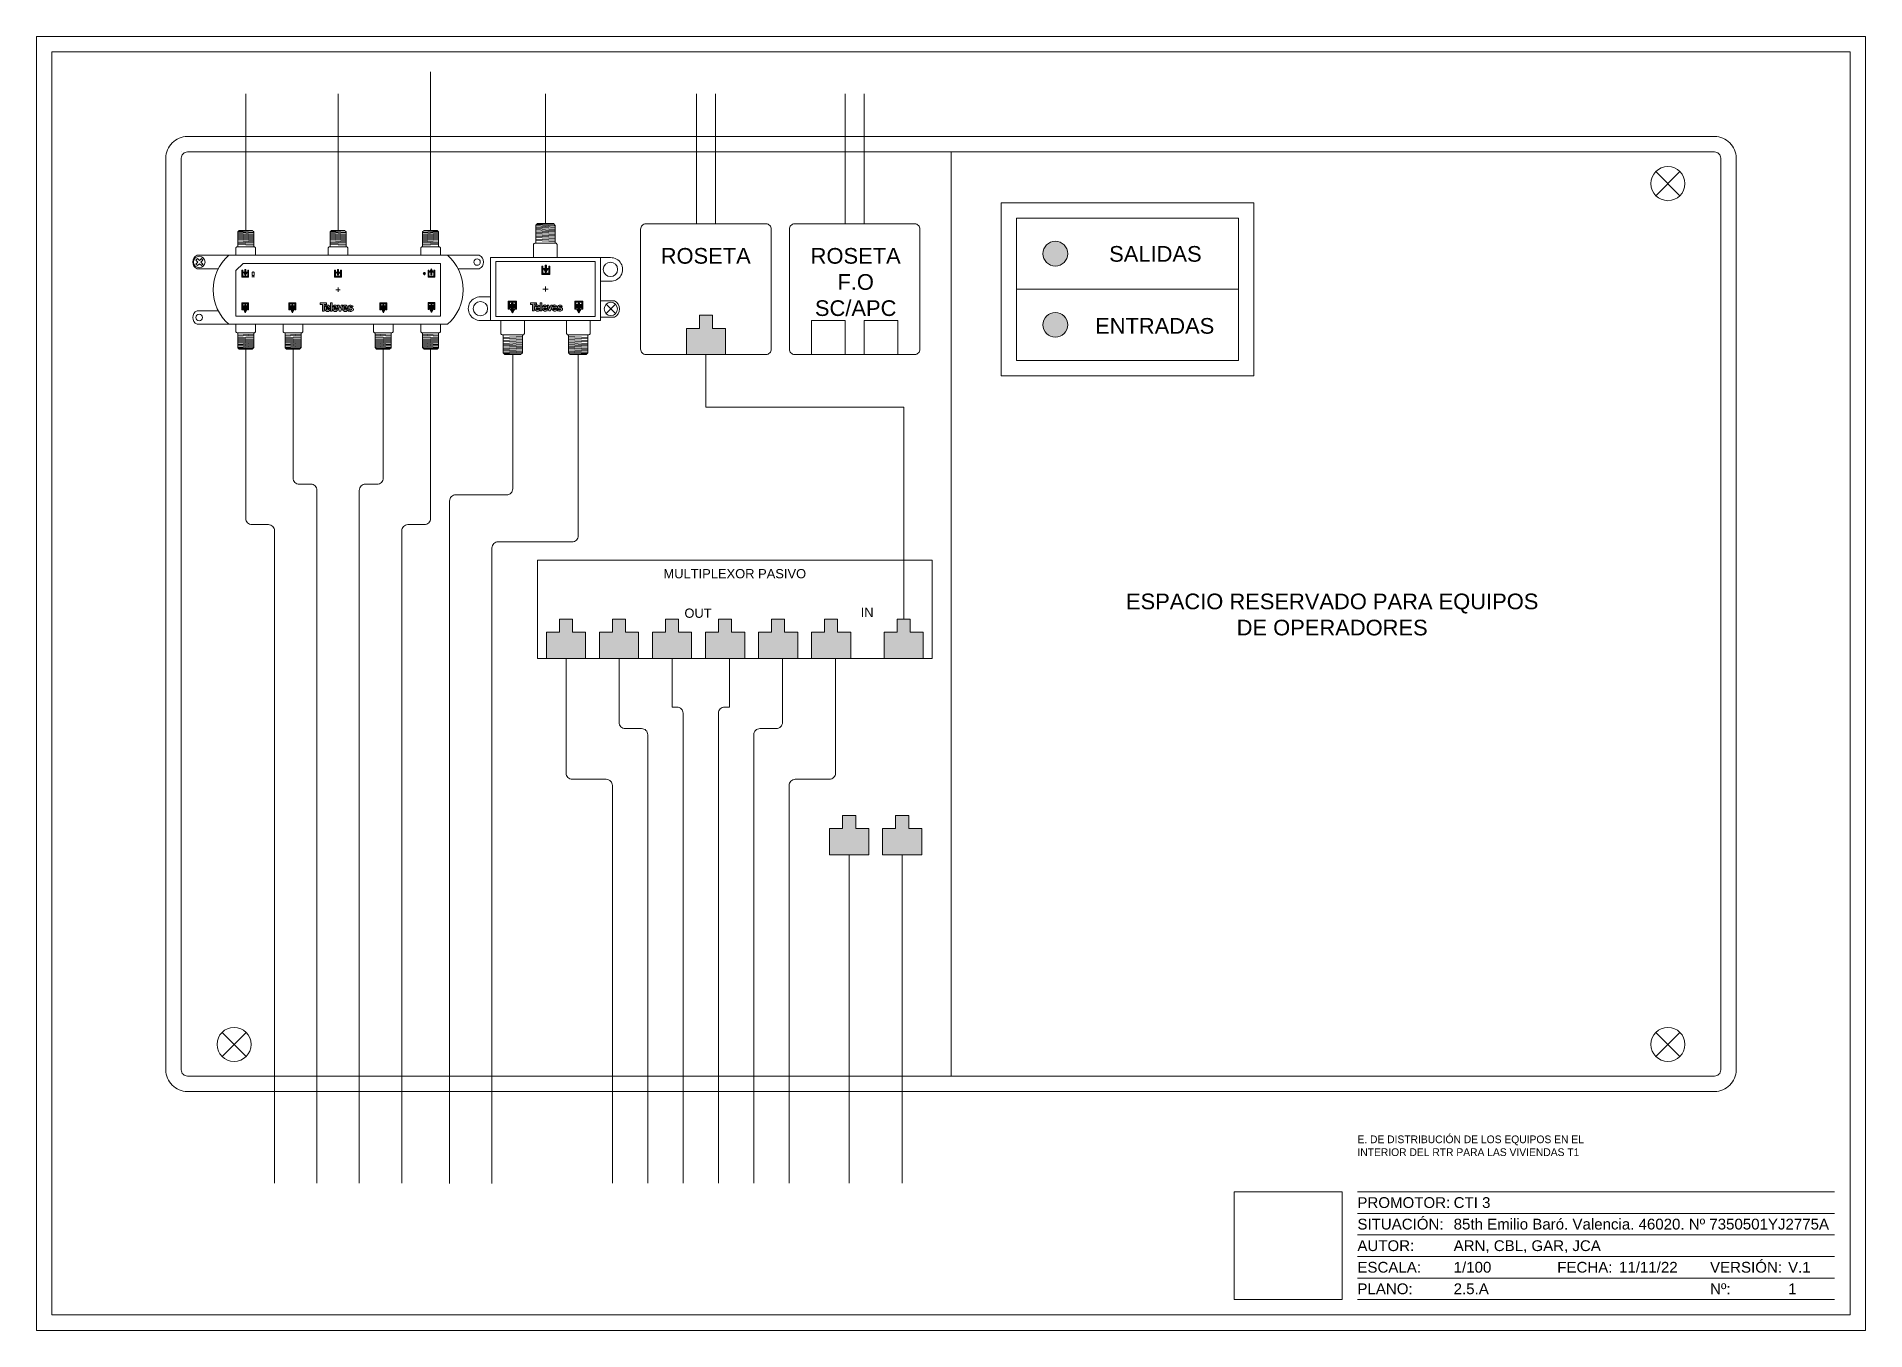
# Paper-space layout 'RTRV1' of a CAD drawing. Header units: metres. Extents: x 0 to 5.4, y 0 to 3.82.
# The model-space entities are those that its viewports show. They can reach past a viewport. Long polylines and large blocks are cut down to what shows.
import ezdxf
from ezdxf.enums import TextEntityAlignment as Align

# ---------------------------------------------------------------- set-up
doc = ezdxf.new("R2018")
doc.units = ezdxf.units.M
doc.layers.get('0').update_dxf_attribs({"color": 253, "lineweight": 0})
doc.layers.add('CAJETIN', color=7, linetype='Continuous', lineweight=0, true_color=0x000000)
for name, color, linetype, lineweight in [('ICT_EXTERNA', 3, 'Continuous', 0), ('ICT_INTERNA', 170, 'Continuous', 0), ('ICT_INTERNA2', 130, 'Continuous', 0), ('ICT_TEXTS', 210, 'Continuous', 0)]:
    doc.layers.add(name, color=color, linetype=linetype, lineweight=lineweight)
doc.styles.add('COTA', font='arial.ttf', dxfattribs={"height": 1})
doc.styles.get("Standard").update_dxf_attribs({"font": 'arial.ttf'})
picture_1 = doc.add_image_def('image1.png', size_in_pixel=(477, 477))

psp = doc.layouts.new('RTRV1')

msp = doc.modelspace()

# ---------------------------------------------------------------- texts
at = {"layer": 'CAJETIN', "ltscale": 0.015, "char_height": 5.09014, "attachment_point": 5, "style": 'COTA'}
for s, width, heights, insert in [('\\pxqc;SALIDAS', 42.26998, [11.55], (1663934.218, 1361805.46)), ('\\pxqc;ENTRADAS', 42.26998, [11.55], (1663933.984, 1361782.087)), ('\\pxqc;ESPACIO RESERVADO PARA EQUIPOS\\PDE OPERADORES', 175.92345, [31.217], (1663991.63, 1361688.398))]:
    msp.add_mtext_dynamic_manual_height_columns(s, width=width, gutter_width=3.393, heights=heights, dxfattribs=dict(at, insert=insert))
at = {"layer": 'ICT_INTERNA', "ltscale": 0.015, "attachment_point": 1, "style": 'COTA'}
for s, width, heights, insert, char_height in [('\\pxqc;ROSETA', 42.26998, [11.049], (1663767.029, 1361807.401), 5.09014), ('\\pxqc;ROSETA\\PF.O\\PSC/APC', 43.07419, [24.512], (1663815.326, 1361807.401), 5.09014), ('\\pxqc;MULTIPLEXOR PASIVO', 128.22861, [11.049], (1663733.493, 1361703.184), 3), ('\\pxqc;OUT', 98.75201, [11.049], (1663736.292, 1361690.363), 3), ('\\pxqc;IN', 10.85442, [11.049], (1663835.166, 1361690.618), 3)]:
    msp.add_mtext_dynamic_manual_height_columns(s, width=width, gutter_width=3.393, heights=heights, dxfattribs=dict(at, insert=insert, char_height=char_height))

# ---------------------------------------------------------------- blocks, each defined once
blk = doc.blocks.new('*U96')
for p, q in [((-10, 45), (-165, 45)), ((-10, 38), (-165, 38)), ((-10, 31), (-165, 31)), ((-10, 24), (-165, 24)), ((-10, 17), (-165, 17)), ((-10, 10), (-165, 10))]:
    blk.add_line(p, q)
for points in [[(-594, 0), (0, 0), (0, 420), (-594, 420)], [(-589, 5), (-5, 5), (-5, 415), (-589, 415)], [(-170, 45), (-205, 45), (-205, 10), (-170, 10)]]:
    blk.add_lwpolyline(points, close=True)
for s, p in [('PROMOTOR:', (-165, 41.5)), ('SITUACIÓN:', (-165, 34.5)), ('AUTOR:', (-165, 27.5)), ('ESCALA:', (-165, 20.5)), ('FECHA:', (-100.09, 20.5)), ('VERSIÓN:', (-50.46, 20.5)), ('PLANO:', (-165, 13.5)), ('Nº:', (-50.46, 13.5))]:
    blk.add_text(s, height=3.5).set_placement(p, align=Align.MIDDLE_LEFT)
at = {"lineweight": 30, "flags": 104}
blk.add_attdef('NOMBRE_PROYECTO', text='', height=5, dxfattribs=at).set_placement((-165, 63.27), align=Align.TOP_LEFT)
for tag, p in [('PROMOTOR', (-133.74, 41.5)), ('SITUACION', (-133.74, 34.5)), ('AUTOR', (-133.74, 27.5)), ('1/X', (-133.74, 20.5)), ('XX/XX/XXXX', (-80.02, 20.5)), ('V.X', (-25.12, 20.5)), ('NOMBRE_PLANO', (-133.74, 13.5)), ('X', (-25.12, 13.48))]:
    blk.add_attdef(tag, text='', height=3.5).set_placement(p, align=Align.MIDDLE_LEFT)
blk = doc.blocks.new('RJ-PAU')
at = {"layer": 'ICT_EXTERNA'}
h = blk.add_hatch(color=5, dxfattribs=at)
h.dxf.hatch_style = 1
h.paths.add_polyline_path([(7.5, 2.5), (2.5, 2.5), (2.5, 7.5), (-2.5, 7.5), (-2.5, 2.5), (-7.5, 2.5), (-7.5, -7.5), (7.5, -7.5)])
at = {"layer": 'ICT_INTERNA'}
for p, q in [((-2.5, 2.5), (-2.5, 7.5)), ((2.5, 2.5), (2.5, 7.5)), ((-7.5, 2.5), (-2.5, 2.5)), ((7.5, 2.5), (2.5, 2.5))]:
    blk.add_line(p, q, dxfattribs=at)
for points in [[(2.5, 7.5), (-2.5, 7.5)], [(-7.5, 2.5), (-7.5, -7.5), (7.5, -7.5), (7.5, 2.5)]]:
    blk.add_lwpolyline(points, dxfattribs=at)
blk = doc.blocks.new('Televes_log')
at = {"true_color": 0x000000}
h = blk.add_hatch(color=18, dxfattribs=at)
h.dxf.hatch_style = 1
h.paths.add_polyline_path([(5.3, 10.9), (-2.9, 10.9), (-2.9, 8.7), (0, 8.7), (0, 0), (2.2, 0), (2.2, 8.8), (5.3, 8.8)])
h.paths.add_polyline_path([(8.5, 7.2), (7.7, 7.7), (7, 7.9), (6.3, 8), (5.6, 7.9), (4.9, 7.7), (4, 7), (3.3, 6.1), (2.8, 5.3), (2.6, 4.5), (2.6, 3.5), (2.8, 2.4), (3.5, 1.3), (4.4, 0.4), (5.7, -0.2), (6.7, -0.3), (7.8, -0.2), (8.8, 0.3), (9.3, 0.7), (10, 1.6), (8.3, 2.6), (7.7, 2), (7.2, 1.8), (6.3, 1.7), (5.9, 1.7), (5.2, 2.1), (4.9, 2.6), (4.7, 3.4), (9.9, 3.3), (10, 3.8), (10, 4.6), (9.8, 5.4), (9.2, 6.4)])
h.paths.add_polyline_path([(6.7, 6.1), (7.1, 5.8), (7.7, 5.4), (7.8, 4.8), (7.7, 4.8), (4.8, 4.8), (4.8, 5.2), (5, 5.5), (5.5, 5.9), (6, 6.1)], flags=16)
h.paths.add_polyline_path([(12.5, 10.8), (10.3, 10.8), (10.3, 0.1), (12.5, 0.1)])
h.paths.add_polyline_path([(18.6, 7.2), (17.9, 7.7), (17.1, 7.9), (16.4, 8), (15.8, 7.9), (15.1, 7.7), (14.2, 7), (13.4, 6.1), (12.9, 5.3), (12.7, 4.5), (12.7, 3.5), (13, 2.4), (13.6, 1.3), (14.6, 0.4), (15.9, -0.2), (16.9, -0.3), (17.9, -0.2), (18.9, 0.3), (19.5, 0.7), (20.2, 1.6), (18.4, 2.6), (17.8, 2), (17.3, 1.8), (16.5, 1.7), (16, 1.7), (15.4, 2.1), (15, 2.6), (14.8, 3.4), (20, 3.3), (20.2, 3.8), (20.1, 4.6), (20, 5.4), (19.3, 6.4)])
h.paths.add_polyline_path([(16.8, 6.1), (17.2, 5.8), (17.8, 5.4), (18, 4.8), (17.8, 4.8), (14.9, 4.8), (14.9, 5.2), (15.1, 5.5), (15.7, 5.9), (16.2, 6.1)], flags=16)
h.paths.add_polyline_path([(21.6, 7.8), (19.4, 7.8), (21.9, 0), (23.8, 0), (26.5, 7.7), (24.4, 7.8), (22.9, 3.3)])
h.paths.add_polyline_path([(31.5, 7.2), (30.8, 7.7), (30, 7.9), (29.3, 8), (28.6, 7.9), (28, 7.7), (27, 7), (26.3, 6.1), (25.8, 5.3), (25.6, 4.5), (25.6, 3.5), (25.9, 2.4), (26.5, 1.3), (27.4, 0.4), (28.8, -0.2), (29.7, -0.3), (30.8, -0.2), (31.8, 0.3), (32.3, 0.7), (33.1, 1.6), (31.3, 2.6), (30.7, 2), (30.2, 1.8), (29.4, 1.7), (28.9, 1.7), (28.2, 2.1), (27.9, 2.6), (27.7, 3.4), (32.9, 3.3), (33, 3.8), (33, 4.6), (32.8, 5.4), (32.2, 6.4)])
h.paths.add_polyline_path([(30.1, 5.8), (30.7, 5.4), (30.8, 4.8), (30.7, 4.8), (27.8, 4.8), (27.8, 5.2), (28, 5.5), (28.5, 5.9), (29.1, 6.1), (29.7, 6.1)], flags=16)
h.paths.add_polyline_path([(39.8, 6.5), (39, 7.1), (38.1, 7.5), (36.8, 7.7), (35.8, 7.7), (34.7, 7.3), (33.7, 6.5), (33.3, 5.8), (33.4, 4.7), (33.6, 4), (34.3, 3.3), (35.4, 3), (37.1, 2.7), (37.6, 2.5), (37.9, 2.2), (37.7, 1.7), (37.1, 1.5), (36.3, 1.4), (35.5, 1.5), (34.4, 2.3), (33, 1.1), (34, 0.2), (34.8, -0.1), (35.9, -0.3), (37.3, -0.3), (38.3, -0.1), (39.3, 0.4), (39.9, 1.1), (40.2, 2.4), (39.9, 3.4), (39.3, 4), (38.4, 4.5), (37.7, 4.7), (36.5, 4.8), (35.5, 5.1), (35.5, 5.3), (35.6, 5.7), (36.1, 6), (36.8, 6), (37.3, 5.9), (37.9, 5.7), (38.1, 5.5), (38.3, 5.2), (38.5, 5.2)])
at = {"linetype": 'Continuous'}
for points in [[(-2.9, 10.9), (5.3, 10.9), (5.3, 8.8), (2.2, 8.8), (2.2, 0), (0, 0), (0, 8.7), (-2.9, 8.7), (-2.9, 10.9)], [(8.3, 2.6), (7.7, 2), (7.2, 1.8), (6.3, 1.7), (5.9, 1.7), (5.2, 2.1), (4.9, 2.6), (4.7, 3.4), (9.9, 3.3), (10, 3.8), (10, 4.6), (9.8, 5.4), (9.2, 6.4), (8.5, 7.2), (7.7, 7.7), (7, 7.9), (6.3, 8), (5.6, 7.9), (4.9, 7.7), (4, 7), (3.3, 6.1), (2.8, 5.3), (2.6, 4.5), (2.6, 3.5), (2.8, 2.4), (3.5, 1.3), (4.4, 0.4), (5.7, -0.2), (6.7, -0.3), (7.8, -0.2), (8.8, 0.3), (9.3, 0.7), (10, 1.6), (8.3, 2.6)], [(4.7, 4.8), (7.7, 4.8), (7.8, 4.8), (7.7, 5.4), (7.1, 5.8), (6.7, 6.1), (6, 6.1), (5.5, 5.9), (5, 5.5), (4.8, 5.2), (4.8, 4.8)], [(10.3, 10.8), (12.5, 10.8), (12.5, 0.1), (10.3, 0.1), (10.3, 10.8)], [(18.4, 2.6), (17.8, 2), (17.3, 1.8), (16.5, 1.7), (16, 1.7), (15.4, 2.1), (15, 2.6), (14.8, 3.4), (20, 3.3), (20.2, 3.8), (20.1, 4.6), (20, 5.4), (19.3, 6.4), (18.6, 7.2), (17.9, 7.7), (17.1, 7.9), (16.4, 8), (15.8, 7.9), (15.1, 7.7), (14.2, 7), (13.4, 6.1), (12.9, 5.3), (12.7, 4.5), (12.7, 3.5), (13, 2.4), (13.6, 1.3), (14.6, 0.4), (15.9, -0.2), (16.9, -0.3), (17.9, -0.2), (18.9, 0.3), (19.5, 0.7), (20.2, 1.6), (18.4, 2.6)], [(14.9, 4.8), (17.8, 4.8), (18, 4.8), (17.8, 5.4), (17.2, 5.8), (16.8, 6.1), (16.2, 6.1), (15.7, 5.9), (15.1, 5.5), (14.9, 5.2), (14.9, 4.8)], [(19.4, 7.8), (21.6, 7.8), (22.9, 3.3), (24.4, 7.8), (26.5, 7.7), (23.8, 0), (21.9, 0), (19.4, 7.8)], [(31.3, 2.6), (30.7, 2), (30.2, 1.8), (29.4, 1.7), (28.9, 1.7), (28.2, 2.1), (27.9, 2.6), (27.7, 3.4), (32.9, 3.3), (33, 3.8), (33, 4.6), (32.8, 5.4), (32.2, 6.4), (31.5, 7.2), (30.8, 7.7), (30, 7.9), (29.3, 8), (28.6, 7.9), (28, 7.7), (27, 7), (26.3, 6.1), (25.8, 5.3), (25.6, 4.5), (25.6, 3.5), (25.9, 2.4), (26.5, 1.3), (27.4, 0.4), (28.8, -0.2), (29.7, -0.3), (30.8, -0.2), (31.8, 0.3), (32.3, 0.7), (33.1, 1.6), (31.3, 2.6)], [(27.7, 4.8), (30.7, 4.8), (30.8, 4.8), (30.7, 5.4), (30.1, 5.8), (29.7, 6.1), (29.1, 6.1), (28.5, 5.9), (28, 5.5), (27.8, 5.2), (27.8, 4.8)], [(38.5, 5.2), (39.8, 6.5), (39, 7.1), (38.1, 7.5), (36.8, 7.7), (35.8, 7.7), (34.7, 7.3), (33.7, 6.5), (33.3, 5.8), (33.4, 4.7), (33.6, 4), (34.3, 3.3), (35.4, 3), (37.1, 2.7), (37.6, 2.5), (37.9, 2.2), (37.7, 1.7), (37.1, 1.5), (36.3, 1.4), (35.5, 1.5), (34.4, 2.3), (33, 1.1), (34, 0.2), (34.8, -0.1), (35.9, -0.3), (37.3, -0.3), (38.3, -0.1), (39.3, 0.4), (39.9, 1.1), (40.2, 2.4), (39.9, 3.4), (39.3, 4), (38.4, 4.5), (37.7, 4.7), (36.5, 4.8), (35.5, 5.1), (35.5, 5.3), (35.6, 5.7), (36.1, 6), (36.8, 6), (37.3, 5.9), (37.9, 5.7), (38.1, 5.5), (38.3, 5.2), (38.5, 5.2)]]:
    blk.add_lwpolyline(points, dxfattribs=at)
blk = doc.blocks.new('5160')
h = blk.add_hatch(color=256)
h.dxf.hatch_style = 1
h.paths.add_polyline_path([(0.06, 35.67), (0.06, 36.97), (-0.48, 36.97), (-0.48, 35.67), (-1.11, 35.67), (-0.21, 34.08), (0.69, 35.67)])
h.paths.add_polyline_path([(-1.81, 33.38), (1.35, 33.38), (1.35, 36.53), (0.9, 36.53), (0.9, 33.83), (-1.35, 33.83), (-1.35, 36.53), (-1.81, 36.53)])
h = blk.add_hatch(color=256)
h.dxf.hatch_style = 1
h.paths.add_polyline_path([(43.09, 35.67), (43.09, 36.97), (42.55, 36.97), (42.55, 35.67), (41.92, 35.67), (42.82, 34.08), (43.72, 35.67)])
h.paths.add_polyline_path([(41.23, 33.38), (44.38, 33.38), (44.38, 36.53), (43.93, 36.53), (43.93, 33.83), (41.68, 33.83), (41.68, 36.53), (41.23, 36.53)])
h = blk.add_hatch(color=256)
h.dxf.hatch_style = 1
h.paths.add_polyline_path([(82.4, 35.36), (82.9, 34.7), (83.4, 35.36)])
h = blk.add_hatch(color=256)
h.dxf.hatch_style = 1
h.paths.add_polyline_path([(84.6, 33.38), (87.75, 33.38), (87.75, 36.53), (87.3, 36.53), (87.3, 33.83), (85.05, 33.83), (85.05, 36.53), (84.6, 36.53)])
h.paths.add_polyline_path([(85.9, 34.38), (86.44, 34.38), (86.44, 35.69), (87.07, 35.69), (86.17, 37.27), (85.27, 35.69), (85.9, 35.69)])
at = {"linetype": 'Continuous'}
h = blk.add_hatch(color=256, dxfattribs=at)
h.dxf.hatch_style = 1
h.paths.add_polyline_path([(-1.81, 21.38), (-1.81, 18.23), (-1.36, 18.23), (-1.36, 20.93), (0.89, 20.93), (0.89, 18.23), (1.34, 18.23), (1.34, 21.38)])
h.paths.add_polyline_path([(0.06, 20.5), (-0.48, 20.5), (-0.48, 20.05), (-1.11, 20.05), (-1.11, 19.6), (0.69, 19.6), (0.69, 20.05), (0.06, 20.05)], flags=17)
h.paths.add_polyline_path([(0.06, 18.43), (0.06, 18.88), (0.69, 18.88), (0.69, 19.33), (-1.11, 19.33), (-1.11, 18.88), (-0.48, 18.88), (-0.48, 18.43), (-1.11, 18.43), (-0.21, 16.86), (0.69, 18.43)])
h = blk.add_hatch(color=256, dxfattribs=at)
h.dxf.hatch_style = 1
h.paths.add_polyline_path([(20.03, 21.38), (20.03, 18.23), (20.48, 18.23), (20.48, 20.93), (22.73, 20.93), (22.73, 18.23), (23.18, 18.23), (23.18, 21.38)])
h.paths.add_polyline_path([(21.9, 20.5), (21.36, 20.5), (21.36, 20.05), (20.73, 20.05), (20.73, 19.6), (22.53, 19.6), (22.53, 20.05), (21.9, 20.05)], flags=17)
h.paths.add_polyline_path([(21.9, 18.43), (21.9, 18.88), (22.53, 18.88), (22.53, 19.33), (20.73, 19.33), (20.73, 18.88), (21.36, 18.88), (21.36, 18.43), (20.73, 18.43), (21.63, 16.86), (22.53, 18.43)])
h = blk.add_hatch(color=256, dxfattribs=at)
h.dxf.hatch_style = 1
h.paths.add_polyline_path([(62.27, 21.38), (62.27, 18.23), (62.72, 18.23), (62.72, 20.93), (64.97, 20.93), (64.97, 18.23), (65.42, 18.23), (65.42, 21.38)])
h.paths.add_polyline_path([(64.14, 20.5), (63.6, 20.5), (63.6, 20.05), (62.97, 20.05), (62.97, 19.6), (64.77, 19.6), (64.77, 20.05), (64.14, 20.05)], flags=17)
h.paths.add_polyline_path([(64.14, 18.43), (64.14, 18.88), (64.77, 18.88), (64.77, 19.33), (62.97, 19.33), (62.97, 18.88), (63.6, 18.88), (63.6, 18.43), (62.97, 18.43), (63.87, 16.86), (64.77, 18.43)])
h = blk.add_hatch(color=256, dxfattribs=at)
h.dxf.hatch_style = 1
h.paths.add_polyline_path([(84.6, 21.53), (84.6, 18.38), (85.05, 18.38), (85.05, 21.08), (87.3, 21.08), (87.3, 18.38), (87.75, 18.38), (87.75, 21.53)])
h.paths.add_polyline_path([(86.46, 20.66), (85.92, 20.66), (85.92, 20.21), (85.29, 20.21), (85.29, 19.76), (87.09, 19.76), (87.09, 20.21), (86.46, 20.21)], flags=17)
h.paths.add_polyline_path([(86.46, 18.59), (86.46, 19.04), (87.09, 19.04), (87.09, 19.49), (85.29, 19.49), (85.29, 19.04), (85.92, 19.04), (85.92, 18.59), (85.29, 18.59), (86.19, 17.01), (87.09, 18.59)])
for p, q in [((-3.02, 55), (-3.71, 54.38)), ((-3.71, 54.38), (-3.71, 47.49)), ((3.73, 53.68), (-3.71, 54.07)), ((3.73, 53.18), (-3.71, 53.57)), ((3.73, 52.73), (-3.71, 53.11)), ((3.73, 52.28), (-3.71, 52.67)), ((3.73, 51.79), (-3.71, 52.18)), ((3.73, 51.3), (-3.71, 51.69)), ((3.73, 50.87), (-3.71, 51.25)), ((3.73, 54.09), (-3.61, 54.47)), ((3.25, 54.78), (-3.26, 54.78)), ((3.02, 55), (-3.02, 55)), ((3.73, 54.31), (3.02, 55)), ((3.73, 47.48), (3.73, 54.31)), ((39.87, 55), (39.18, 54.38)), ((39.18, 54.38), (39.18, 47.49)), ((46.62, 53.68), (39.18, 54.07)), ((46.62, 53.18), (39.18, 53.57)), ((46.62, 52.73), (39.18, 53.11)), ((46.62, 52.28), (39.18, 52.67)), ((46.62, 51.79), (39.18, 52.18)), ((46.62, 51.3), (39.18, 51.69)), ((46.62, 50.87), (39.18, 51.25)), ((46.62, 54.09), (39.28, 54.47)), ((46.14, 54.78), (39.63, 54.78)), ((45.91, 55), (39.87, 55)), ((46.62, 54.31), (45.91, 55)), ((46.62, 47.48), (46.62, 54.31)), ((82.05, 54.31), (82.76, 55)), ((82.05, 54.09), (89.39, 54.47)), ((82.05, 47.48), (82.05, 54.31)), ((82.05, 53.68), (89.49, 54.07)), ((82.05, 53.18), (89.49, 53.57)), ((82.05, 52.73), (89.49, 53.11)), ((82.05, 52.28), (89.49, 52.67)), ((82.05, 51.79), (89.49, 52.18)), ((82.05, 51.3), (89.49, 51.69)), ((82.05, 50.87), (89.49, 51.25)), ((82.53, 54.78), (89.04, 54.78)), ((82.76, 55), (88.8, 55)), ((88.8, 55), (89.49, 54.38)), ((89.49, 54.38), (89.49, 47.49)), ((-7.89, 43.5), (93.67, 43.5)), ((-4.61, 46.96), (-4.52, 47.16)), ((-4.61, 43.5), (-4.61, 46.96)), ((-4.52, 47.16), (-4.31, 47.35)), ((-4.31, 47.35), (-4.04, 47.48)), ((-4.04, 47.48), (4.05, 47.48)), ((3.73, 50.36), (-3.71, 50.75)), ((3.73, 49.79), (-3.71, 50.17)), ((3.73, 49.26), (-3.71, 49.64)), ((3.73, 48.64), (-3.71, 49.03)), ((3.73, 48.15), (-3.71, 48.54)), ((4.05, 47.48), (4.24, 47.34)), ((4.24, 47.34), (4.38, 47.17)), ((4.38, 47.17), (4.47, 46.97)), ((4.47, 46.97), (4.47, 46.91)), ((4.47, 46.91), (4.47, 43.5)), ((38.28, 46.96), (38.37, 47.16)), ((38.28, 43.5), (38.28, 46.96)), ((38.37, 47.16), (38.58, 47.35)), ((38.58, 47.35), (38.85, 47.48)), ((38.85, 47.48), (46.93, 47.48)), ((46.62, 50.36), (39.18, 50.75)), ((46.62, 49.79), (39.18, 50.17)), ((46.62, 49.26), (39.18, 49.64)), ((46.62, 48.64), (39.18, 49.03)), ((46.62, 48.15), (39.18, 48.54)), ((46.93, 47.48), (47.13, 47.34)), ((47.13, 47.34), (47.27, 47.17)), ((47.27, 47.17), (47.36, 46.97)), ((47.36, 46.97), (47.36, 46.91)), ((47.36, 46.91), (47.36, 43.5)), ((81.4, 47.17), (81.31, 46.97)), ((81.31, 46.97), (81.31, 46.91)), ((81.31, 46.91), (81.31, 43.5)), ((81.54, 47.34), (81.4, 47.17)), ((81.73, 47.48), (81.54, 47.34)), ((89.82, 47.48), (81.73, 47.48)), ((82.05, 50.36), (89.49, 50.75)), ((82.05, 49.79), (89.49, 50.17)), ((82.05, 49.26), (89.49, 49.64)), ((82.05, 48.64), (89.49, 49.03)), ((82.05, 48.15), (89.49, 48.54)), ((90.09, 47.35), (89.82, 47.48)), ((90.3, 47.16), (90.09, 47.35)), ((90.39, 46.96), (90.3, 47.16)), ((90.39, 43.5), (90.39, 46.96)), ((-23.19, 41.25), (-22.46, 42.02)), ((-22.29, 40.38), (-23.19, 41.25)), ((-23.19, 39.43), (-22.29, 40.38)), ((-22.44, 38.7), (-23.19, 39.43)), ((-22.46, 42.02), (-21.51, 41.08)), ((-21.5, 39.57), (-22.44, 38.7)), ((-21.51, 41.08), (-20.56, 41.96)), ((-20.58, 38.68), (-21.5, 39.57)), ((-19.84, 41.28), (-20.78, 40.32)), ((-20.78, 40.32), (-19.85, 39.38)), ((-19.85, 39.38), (-20.58, 38.68)), ((-20.56, 41.96), (-19.84, 41.28)), ((-4.61, 36.39), (-1.21, 39.71)), ((-1.81, 33.38), (-1.81, 36.53)), ((-1.81, 36.53), (-1.35, 36.53)), ((-1.35, 36.53), (-1.35, 33.83)), ((-1.11, 35.67), (-0.21, 34.08)), ((-0.48, 35.67), (-1.11, 35.67)), ((0.06, 36.97), (-0.48, 36.97)), ((-0.48, 36.97), (-0.48, 35.67)), ((0.69, 35.67), (-0.21, 34.08)), ((0.06, 36.97), (0.06, 35.67)), ((0.06, 35.67), (0.69, 35.67)), ((0.9, 33.83), (0.9, 36.53)), ((0.9, 36.53), (1.35, 36.53)), ((1.35, 36.53), (1.35, 33.38)), ((3.45, 36.01), (3.45, 35.63)), ((3.45, 34.12), (3.45, 33.47)), ((41.23, 33.38), (41.23, 36.53)), ((41.23, 36.53), (41.68, 36.53)), ((41.68, 36.53), (41.68, 33.83)), ((41.92, 35.67), (42.82, 34.08)), ((42.55, 35.67), (41.92, 35.67)), ((43.09, 36.97), (42.55, 36.97)), ((42.55, 36.97), (42.55, 35.67)), ((43.72, 35.67), (42.82, 34.08)), ((43.09, 36.97), (43.09, 35.67)), ((43.09, 35.67), (43.72, 35.67)), ((43.93, 33.83), (43.93, 36.53)), ((43.93, 36.53), (44.38, 36.53)), ((44.38, 36.53), (44.38, 33.38)), ((82.33, 34.7), (83.47, 34.7)), ((82.9, 34.7), (82.4, 35.36)), ((82.4, 35.36), (83.4, 35.36)), ((82.9, 35.74), (82.9, 35.36)), ((83.4, 35.36), (82.9, 34.7)), ((82.9, 34.7), (82.9, 34.26)), ((84.6, 33.38), (84.6, 36.53)), ((84.6, 36.53), (85.05, 36.53)), ((85.05, 36.53), (85.05, 33.83)), ((85.27, 35.69), (86.17, 37.27)), ((85.9, 35.69), (85.27, 35.69)), ((85.9, 34.38), (85.9, 35.69)), ((85.9, 34.38), (86.44, 34.38)), ((87.07, 35.69), (86.17, 37.27)), ((86.44, 35.69), (87.07, 35.69)), ((86.44, 34.38), (86.44, 35.69)), ((87.3, 33.83), (87.3, 36.53)), ((87.3, 36.53), (87.75, 36.53)), ((87.75, 36.53), (87.75, 33.38)), ((1.35, 33.38), (-1.81, 33.38)), ((-1.35, 33.83), (0.9, 33.83)), ((4.02, 33.47), (2.88, 33.47)), ((44.38, 33.38), (41.23, 33.38)), ((41.68, 33.83), (43.93, 33.83)), ((41.89, 27.5), (43.89, 27.5)), ((42.89, 26.5), (42.89, 28.5)), ((87.75, 33.38), (84.6, 33.38)), ((85.05, 33.83), (87.3, 33.83)), ((1.34, 21.38), (-1.81, 21.38)), ((-1.81, 21.38), (-1.81, 18.23)), ((-1.81, 18.23), (-1.36, 18.23)), ((-1.36, 18.23), (-1.36, 20.93)), ((-1.36, 20.93), (0.89, 20.93)), ((-1.11, 19.6), (-1.11, 20.05)), ((-1.11, 20.05), (-0.48, 20.05)), ((0.69, 19.6), (-1.11, 19.6)), ((0.69, 19.33), (-1.11, 19.33)), ((-1.11, 19.33), (-1.11, 18.88)), ((-1.11, 18.88), (-0.48, 18.88)), ((-1.11, 18.43), (-0.21, 16.86)), ((-0.48, 18.43), (-1.11, 18.43)), ((-0.48, 20.5), (0.06, 20.5)), ((-0.48, 20.5), (-0.48, 20.05)), ((-0.48, 18.88), (-0.48, 18.43)), ((0.69, 18.43), (-0.21, 16.86)), ((0.06, 20.5), (0.06, 20.05)), ((0.06, 20.05), (0.69, 20.05)), ((0.06, 18.88), (0.69, 18.88)), ((0.06, 18.88), (0.06, 18.43)), ((0.06, 18.43), (0.69, 18.43)), ((0.69, 20.05), (0.69, 19.6)), ((0.69, 18.88), (0.69, 19.33)), ((0.89, 20.93), (0.89, 18.23)), ((0.89, 18.23), (1.34, 18.23)), ((1.34, 18.23), (1.34, 21.38)), ((23.18, 21.38), (20.03, 21.38)), ((20.03, 21.38), (20.03, 18.23)), ((20.03, 18.23), (20.48, 18.23)), ((20.48, 18.23), (20.48, 20.93)), ((20.48, 20.93), (22.73, 20.93)), ((20.73, 19.6), (20.73, 20.05)), ((20.73, 20.05), (21.36, 20.05)), ((22.53, 19.6), (20.73, 19.6)), ((22.53, 19.33), (20.73, 19.33)), ((20.73, 19.33), (20.73, 18.88)), ((20.73, 18.88), (21.36, 18.88)), ((20.73, 18.43), (21.63, 16.86)), ((21.36, 18.43), (20.73, 18.43)), ((21.36, 20.5), (21.9, 20.5)), ((21.36, 20.5), (21.36, 20.05)), ((21.36, 18.88), (21.36, 18.43)), ((22.53, 18.43), (21.63, 16.86)), ((21.9, 20.5), (21.9, 20.05)), ((21.9, 20.05), (22.53, 20.05)), ((21.9, 18.88), (22.53, 18.88)), ((21.9, 18.88), (21.9, 18.43)), ((21.9, 18.43), (22.53, 18.43)), ((22.53, 20.05), (22.53, 19.6)), ((22.53, 18.88), (22.53, 19.33)), ((22.73, 20.93), (22.73, 18.23)), ((22.73, 18.23), (23.18, 18.23)), ((23.18, 18.23), (23.18, 21.38)), ((65.42, 21.38), (62.27, 21.38)), ((62.27, 21.38), (62.27, 18.23)), ((62.27, 18.23), (62.72, 18.23)), ((62.72, 18.23), (62.72, 20.93)), ((62.72, 20.93), (64.97, 20.93)), ((62.97, 19.6), (62.97, 20.05)), ((62.97, 20.05), (63.6, 20.05)), ((64.77, 19.6), (62.97, 19.6)), ((64.77, 19.33), (62.97, 19.33)), ((62.97, 19.33), (62.97, 18.88)), ((62.97, 18.88), (63.6, 18.88)), ((62.97, 18.43), (63.87, 16.86)), ((63.6, 18.43), (62.97, 18.43)), ((63.6, 20.5), (64.14, 20.5)), ((63.6, 20.5), (63.6, 20.05)), ((63.6, 18.88), (63.6, 18.43)), ((64.77, 18.43), (63.87, 16.86)), ((64.14, 20.5), (64.14, 20.05)), ((64.14, 20.05), (64.77, 20.05)), ((64.14, 18.88), (64.77, 18.88)), ((64.14, 18.88), (64.14, 18.43)), ((64.14, 18.43), (64.77, 18.43)), ((64.77, 20.05), (64.77, 19.6)), ((64.77, 18.88), (64.77, 19.33)), ((64.97, 20.93), (64.97, 18.23)), ((64.97, 18.23), (65.42, 18.23)), ((65.42, 18.23), (65.42, 21.38)), ((87.75, 21.53), (84.6, 21.53)), ((84.6, 21.53), (84.6, 18.38)), ((84.6, 18.38), (85.05, 18.38)), ((85.05, 18.38), (85.05, 21.08)), ((85.05, 21.08), (87.3, 21.08)), ((85.29, 19.76), (85.29, 20.21)), ((85.29, 20.21), (85.92, 20.21)), ((87.09, 19.76), (85.29, 19.76)), ((87.09, 19.49), (85.29, 19.49)), ((85.29, 19.49), (85.29, 19.04)), ((85.29, 19.04), (85.92, 19.04)), ((85.29, 18.59), (86.19, 17.01)), ((85.92, 18.59), (85.29, 18.59)), ((85.92, 20.66), (86.46, 20.66)), ((85.92, 20.66), (85.92, 20.21)), ((85.92, 19.04), (85.92, 18.59)), ((87.09, 18.59), (86.19, 17.01)), ((86.46, 20.66), (86.46, 20.21)), ((86.46, 20.21), (87.09, 20.21)), ((86.46, 19.04), (87.09, 19.04)), ((86.46, 19.04), (86.46, 18.59)), ((86.46, 18.59), (87.09, 18.59)), ((87.09, 20.21), (87.09, 19.76)), ((87.09, 19.04), (87.09, 19.49)), ((87.3, 21.08), (87.3, 18.38)), ((87.3, 18.38), (87.75, 18.38)), ((87.75, 18.38), (87.75, 21.53)), ((93.67, 11.5), (-7.89, 11.5)), ((-4.61, 11.5), (-4.61, 8.04)), ((4.47, 8.09), (4.47, 11.5)), ((17.39, 11.5), (17.39, 8.04)), ((26.47, 8.09), (26.47, 11.5)), ((59.31, 8.09), (59.31, 11.5)), ((68.39, 11.5), (68.39, 8.04)), ((81.31, 8.09), (81.31, 11.5)), ((90.39, 11.5), (90.39, 8.04)), ((-4.61, 8.04), (-4.52, 7.84)), ((-4.52, 7.84), (-4.31, 7.65)), ((-4.31, 7.65), (-4.04, 7.52)), ((-4.04, 7.52), (4.05, 7.52)), ((-3.71, 0.62), (-3.71, 7.51)), ((3.73, 6.85), (-3.71, 6.46)), ((3.73, 6.36), (-3.71, 5.97)), ((3.73, 5.74), (-3.71, 5.36)), ((3.73, 5.21), (-3.71, 4.83)), ((3.73, 4.64), (-3.71, 4.25)), ((3.73, 4.13), (-3.71, 3.75)), ((3.73, 3.7), (-3.71, 3.31)), ((3.73, 3.21), (-3.71, 2.82)), ((3.73, 2.72), (-3.71, 2.33)), ((3.73, 2.27), (-3.71, 1.89)), ((3.73, 1.82), (-3.71, 1.43)), ((3.73, 1.32), (-3.71, 0.93)), ((-3.02, 0), (-3.71, 0.62)), ((3.73, 0.91), (-3.61, 0.53)), ((3.25, 0.22), (-3.26, 0.22)), ((3.02, 0), (-3.02, 0)), ((3.73, 0.69), (3.02, 0)), ((3.73, 7.52), (3.73, 0.69)), ((4.05, 7.52), (4.24, 7.66)), ((4.24, 7.66), (4.38, 7.83)), ((4.38, 7.83), (4.47, 8.03)), ((4.47, 8.03), (4.47, 8.09)), ((17.39, 8.04), (17.48, 7.84)), ((17.48, 7.84), (17.69, 7.65)), ((17.69, 7.65), (17.96, 7.52)), ((17.96, 7.52), (26.05, 7.52)), ((18.29, 0.62), (18.29, 7.51)), ((25.73, 6.85), (18.29, 6.46)), ((25.73, 6.36), (18.29, 5.97)), ((25.73, 5.74), (18.29, 5.36)), ((25.73, 5.21), (18.29, 4.83)), ((25.73, 4.64), (18.29, 4.25)), ((25.73, 4.13), (18.29, 3.75)), ((25.73, 3.7), (18.29, 3.31)), ((25.73, 3.21), (18.29, 2.82)), ((25.73, 2.72), (18.29, 2.33)), ((25.73, 2.27), (18.29, 1.89)), ((25.73, 1.82), (18.29, 1.43)), ((25.73, 1.32), (18.29, 0.93)), ((18.98, 0), (18.29, 0.62)), ((25.73, 0.91), (18.39, 0.53)), ((25.25, 0.22), (18.74, 0.22)), ((25.02, 0), (18.98, 0)), ((25.73, 0.69), (25.02, 0)), ((25.73, 7.52), (25.73, 0.69)), ((26.05, 7.52), (26.24, 7.66)), ((26.24, 7.66), (26.38, 7.83)), ((26.38, 7.83), (26.47, 8.03)), ((26.47, 8.03), (26.47, 8.09)), ((59.31, 8.03), (59.31, 8.09)), ((59.4, 7.83), (59.31, 8.03)), ((59.54, 7.66), (59.4, 7.83)), ((59.73, 7.52), (59.54, 7.66)), ((67.82, 7.52), (59.73, 7.52)), ((60.05, 7.52), (60.05, 0.69)), ((60.05, 6.85), (67.49, 6.46)), ((60.05, 6.36), (67.49, 5.97)), ((60.05, 5.74), (67.49, 5.36)), ((60.05, 5.21), (67.49, 4.83)), ((60.05, 4.64), (67.49, 4.25)), ((60.05, 4.13), (67.49, 3.75)), ((60.05, 3.7), (67.49, 3.31)), ((60.05, 3.21), (67.49, 2.82)), ((60.05, 2.72), (67.49, 2.33)), ((60.05, 2.27), (67.49, 1.89)), ((60.05, 1.82), (67.49, 1.43)), ((60.05, 1.32), (67.49, 0.93)), ((60.05, 0.91), (67.39, 0.53)), ((60.05, 0.69), (60.76, 0)), ((60.53, 0.22), (67.04, 0.22)), ((60.76, 0), (66.8, 0)), ((66.8, 0), (67.49, 0.62)), ((67.49, 0.62), (67.49, 7.51)), ((68.09, 7.65), (67.82, 7.52)), ((68.3, 7.84), (68.09, 7.65)), ((68.39, 8.04), (68.3, 7.84)), ((81.31, 8.03), (81.31, 8.09)), ((81.4, 7.83), (81.31, 8.03)), ((81.54, 7.66), (81.4, 7.83)), ((81.73, 7.52), (81.54, 7.66)), ((89.82, 7.52), (81.73, 7.52)), ((82.05, 7.52), (82.05, 0.69)), ((82.05, 6.85), (89.49, 6.46)), ((82.05, 6.36), (89.49, 5.97)), ((82.05, 5.74), (89.49, 5.36)), ((82.05, 5.21), (89.49, 4.83)), ((82.05, 4.64), (89.49, 4.25)), ((82.05, 4.13), (89.49, 3.75)), ((82.05, 3.7), (89.49, 3.31)), ((82.05, 3.21), (89.49, 2.82)), ((82.05, 2.72), (89.49, 2.33)), ((82.05, 2.27), (89.49, 1.89)), ((82.05, 1.82), (89.49, 1.43)), ((82.05, 1.32), (89.49, 0.93)), ((82.05, 0.91), (89.39, 0.53)), ((82.05, 0.69), (82.76, 0)), ((82.53, 0.22), (89.04, 0.22)), ((82.76, 0), (88.8, 0)), ((88.8, 0), (89.49, 0.62)), ((89.49, 0.62), (89.49, 7.51)), ((90.09, 7.65), (89.82, 7.52)), ((90.3, 7.84), (90.09, 7.65)), ((90.39, 8.04), (90.3, 7.84))]:
    blk.add_line(p, q)
for p, q in [((-7.9, 43.49), (-22.62, 43.51)), ((93.67, 43.5), (108.4, 43.5)), ((-12.76, 37.24), (-22.62, 37.24)), ((-4.61, 15.29), (-4.61, 36.39)), ((-1.21, 39.71), (90.39, 39.71)), ((90.39, 39.71), (90.39, 15.29)), ((98.55, 37.22), (108.4, 37.22)), ((-12.77, 17.78), (-22.62, 17.78)), ((-7.89, 11.5), (-22.62, 11.5)), ((90.39, 15.29), (-4.61, 15.29))]:
    blk.add_line(p, q, dxfattribs=at)
blk.add_lwpolyline([(3.95, 34.12), (2.95, 34.12), (2.95, 35.63), (3.95, 35.63)], close=True)
for centre in [(107.36, 40.36), (-21.58, 14.64)]:
    blk.add_circle(centre, 1.51, dxfattribs=at)
for centre, radius, start, end in [((-21.14, 40.37), 3.47, 115.14622, 244.85378), ((6.24, 27.5), 21.35, 131.45355, 228.54645), ((79.54, 27.5), 21.35, 311.45355, 48.54645), ((106.92, 40.36), 3.47, 295.14622, 64.85378), ((-21.14, 14.64), 3.47, 115.14622, 244.85378)]:
    blk.add_arc(centre, radius, start, end, dxfattribs=at)
blk.add_ellipse((-21.58, 40.37), major_axis=(-1.89, -1.89), ratio=1, start_param=5.497787, end_param=11.780972)
at = {"xscale": 0.3572696160000001, "yscale": 0.3572696160000001, "zscale": 0.3572696160000001}
blk.add_blockref('Televes_log', (35.59, 17.56), dxfattribs=at)
blk = doc.blocks.new('453003')
h = blk.add_hatch(color=256)
h.dxf.hatch_style = 1
h.paths.add_polyline_path([(12.94, 32.84), (12.94, 34.15), (12.4, 34.15), (12.4, 32.84), (11.77, 32.84), (12.67, 31.26), (13.57, 32.84)])
h.paths.add_polyline_path([(11.08, 30.55), (14.23, 30.55), (14.23, 33.71), (13.78, 33.71), (13.78, 31), (11.53, 31), (11.53, 33.71), (11.08, 33.71)])
at = {"linetype": 'Continuous'}
h = blk.add_hatch(color=256, dxfattribs=at)
h.dxf.hatch_style = 1
h.paths.add_polyline_path([(-1.74, 20.42), (-1.74, 17.27), (-1.29, 17.27), (-1.29, 19.97), (0.96, 19.97), (0.96, 17.27), (1.41, 17.27), (1.41, 20.42)])
h.paths.add_polyline_path([(0.12, 19.55), (-0.42, 19.55), (-0.42, 19.1), (-1.05, 19.1), (-1.05, 18.65), (0.75, 18.65), (0.75, 19.1), (0.12, 19.1)], flags=17)
h.paths.add_polyline_path([(0.12, 17.48), (0.12, 17.93), (0.75, 17.93), (0.75, 18.38), (-1.05, 18.38), (-1.05, 17.93), (-0.42, 17.93), (-0.42, 17.48), (-1.05, 17.48), (-0.15, 15.9), (0.75, 17.48)])
h = blk.add_hatch(color=256, dxfattribs=at)
h.dxf.hatch_style = 1
h.paths.add_polyline_path([(23.69, 20.42), (23.69, 17.27), (24.14, 17.27), (24.14, 19.97), (26.39, 19.97), (26.39, 17.27), (26.84, 17.27), (26.84, 20.42)])
h.paths.add_polyline_path([(25.56, 19.55), (25.02, 19.55), (25.02, 19.1), (24.39, 19.1), (24.39, 18.65), (26.19, 18.65), (26.19, 19.1), (25.56, 19.1)], flags=17)
h.paths.add_polyline_path([(25.56, 17.48), (25.56, 17.93), (26.19, 17.93), (26.19, 18.38), (24.39, 18.38), (24.39, 17.93), (25.02, 17.93), (25.02, 17.48), (24.39, 17.48), (25.29, 15.9), (26.19, 17.48)])
for p, q in [((9.48, 50), (8.79, 49.38)), ((8.79, 49.38), (8.79, 42.49)), ((16.23, 48.68), (8.79, 49.07)), ((16.23, 49.09), (8.89, 49.47)), ((15.75, 49.78), (9.24, 49.78)), ((15.52, 50), (9.48, 50)), ((16.23, 49.31), (15.52, 50)), ((16.23, 42.48), (16.23, 49.31)), ((7.89, 41.96), (7.98, 42.16)), ((7.89, 37), (7.89, 41.96)), ((7.98, 42.16), (8.19, 42.35)), ((8.19, 42.35), (8.46, 42.48)), ((8.46, 42.48), (16.55, 42.48)), ((16.23, 48.18), (8.79, 48.57)), ((16.23, 47.73), (8.79, 48.11)), ((16.23, 47.28), (8.79, 47.67)), ((16.23, 46.79), (8.79, 47.18)), ((16.23, 46.3), (8.79, 46.69)), ((16.23, 45.87), (8.79, 46.25)), ((16.23, 45.36), (8.79, 45.75)), ((16.23, 44.79), (8.79, 45.17)), ((16.23, 44.26), (8.79, 44.64)), ((16.23, 43.64), (8.79, 44.03)), ((16.23, 43.15), (8.79, 43.54)), ((16.55, 42.48), (16.74, 42.34)), ((16.74, 42.34), (16.88, 42.17)), ((16.88, 42.17), (16.97, 41.97)), ((16.97, 41.97), (16.97, 41.91)), ((16.97, 41.91), (16.97, 37)), ((11.08, 30.55), (11.08, 33.71)), ((11.08, 33.71), (11.53, 33.71)), ((14.23, 30.55), (11.08, 30.55)), ((11.53, 33.71), (11.53, 31)), ((11.53, 31), (13.78, 31)), ((11.77, 32.84), (12.67, 31.26)), ((12.4, 32.84), (11.77, 32.84)), ((12.94, 34.15), (12.4, 34.15)), ((12.4, 34.15), (12.4, 32.84)), ((13.57, 32.84), (12.67, 31.26)), ((12.94, 34.15), (12.94, 32.84)), ((12.94, 32.84), (13.57, 32.84)), ((13.78, 31), (13.78, 33.71)), ((13.78, 33.71), (14.23, 33.71)), ((14.23, 33.71), (14.23, 30.55)), ((11.5, 25), (13.5, 25)), ((12.5, 24), (12.5, 26)), ((1.41, 20.42), (-1.74, 20.42)), ((-1.74, 20.42), (-1.74, 17.27)), ((-1.74, 17.27), (-1.29, 17.27)), ((-1.29, 17.27), (-1.29, 19.97)), ((-1.29, 19.97), (0.96, 19.97)), ((-1.05, 18.65), (-1.05, 19.1)), ((-1.05, 19.1), (-0.42, 19.1)), ((0.75, 18.65), (-1.05, 18.65)), ((0.75, 18.38), (-1.05, 18.38)), ((-1.05, 18.38), (-1.05, 17.93)), ((-1.05, 17.93), (-0.42, 17.93)), ((-1.05, 17.48), (-0.15, 15.9)), ((-0.42, 17.48), (-1.05, 17.48)), ((-0.42, 19.55), (0.12, 19.55)), ((-0.42, 19.55), (-0.42, 19.1)), ((-0.42, 17.93), (-0.42, 17.48)), ((0.75, 17.48), (-0.15, 15.9)), ((0.12, 19.55), (0.12, 19.1)), ((0.12, 19.1), (0.75, 19.1)), ((0.12, 17.93), (0.75, 17.93)), ((0.12, 17.93), (0.12, 17.48)), ((0.12, 17.48), (0.75, 17.48)), ((0.75, 19.1), (0.75, 18.65)), ((0.75, 17.93), (0.75, 18.38)), ((0.96, 19.97), (0.96, 17.27)), ((0.96, 17.27), (1.41, 17.27)), ((1.41, 17.27), (1.41, 20.42)), ((26.84, 20.42), (23.69, 20.42)), ((23.69, 20.42), (23.69, 17.27)), ((23.69, 17.27), (24.14, 17.27)), ((24.14, 17.27), (24.14, 19.97)), ((24.14, 19.97), (26.39, 19.97)), ((24.39, 18.65), (24.39, 19.1)), ((24.39, 19.1), (25.02, 19.1)), ((26.19, 18.65), (24.39, 18.65)), ((26.19, 18.38), (24.39, 18.38)), ((24.39, 18.38), (24.39, 17.93)), ((24.39, 17.93), (25.02, 17.93)), ((24.39, 17.48), (25.29, 15.9)), ((25.02, 17.48), (24.39, 17.48)), ((25.02, 19.55), (25.56, 19.55)), ((25.02, 19.55), (25.02, 19.1)), ((25.02, 17.93), (25.02, 17.48)), ((26.19, 17.48), (25.29, 15.9)), ((25.56, 19.55), (25.56, 19.1)), ((25.56, 19.1), (26.19, 19.1)), ((25.56, 17.93), (26.19, 17.93)), ((25.56, 17.93), (25.56, 17.48)), ((25.56, 17.48), (26.19, 17.48)), ((26.19, 19.1), (26.19, 18.65)), ((26.19, 17.93), (26.19, 18.38)), ((26.39, 19.97), (26.39, 17.27)), ((26.39, 17.27), (26.84, 17.27)), ((26.84, 17.27), (26.84, 20.42)), ((35.69, 19.17), (39.27, 15.59)), ((35.69, 15.59), (39.27, 19.17)), ((-4.61, 13), (-4.61, 8.04)), ((-4.61, 8.04), (-4.52, 7.84)), ((-4.52, 7.84), (-4.31, 7.65)), ((-4.31, 7.65), (-4.04, 7.52)), ((-4.04, 7.52), (4.05, 7.52)), ((-3.71, 0.62), (-3.71, 7.51)), ((3.73, 7.52), (3.73, 0.69)), ((4.05, 7.52), (4.24, 7.66)), ((4.24, 7.66), (4.38, 7.83)), ((4.38, 7.83), (4.47, 8.03)), ((4.47, 8.09), (4.47, 13)), ((4.47, 8.03), (4.47, 8.09)), ((20.53, 8.09), (20.53, 13)), ((20.53, 8.03), (20.53, 8.09)), ((20.62, 7.83), (20.53, 8.03)), ((20.76, 7.66), (20.62, 7.83)), ((20.95, 7.52), (20.76, 7.66)), ((29.04, 7.52), (20.95, 7.52)), ((21.27, 7.52), (21.27, 0.69)), ((28.71, 0.62), (28.71, 7.51)), ((29.31, 7.65), (29.04, 7.52)), ((29.52, 7.84), (29.31, 7.65)), ((29.61, 8.04), (29.52, 7.84)), ((29.61, 13), (29.61, 8.04)), ((3.73, 6.85), (-3.71, 6.46)), ((3.73, 6.36), (-3.71, 5.97)), ((3.73, 5.74), (-3.71, 5.36)), ((3.73, 5.21), (-3.71, 4.83)), ((3.73, 4.64), (-3.71, 4.25)), ((3.73, 4.13), (-3.71, 3.75)), ((3.73, 3.7), (-3.71, 3.31)), ((3.73, 3.21), (-3.71, 2.82)), ((3.73, 2.72), (-3.71, 2.33)), ((3.73, 2.27), (-3.71, 1.89)), ((3.73, 1.82), (-3.71, 1.43)), ((3.73, 1.32), (-3.71, 0.93)), ((-3.02, 0), (-3.71, 0.62)), ((3.73, 0.91), (-3.61, 0.53)), ((3.25, 0.22), (-3.26, 0.22)), ((3.02, 0), (-3.02, 0)), ((3.73, 0.69), (3.02, 0)), ((21.27, 6.85), (28.71, 6.46)), ((21.27, 6.36), (28.71, 5.97)), ((21.27, 5.74), (28.71, 5.36)), ((21.27, 5.21), (28.71, 4.83)), ((21.27, 4.64), (28.71, 4.25)), ((21.27, 4.13), (28.71, 3.75)), ((21.27, 3.7), (28.71, 3.31)), ((21.27, 3.21), (28.71, 2.82)), ((21.27, 2.72), (28.71, 2.33)), ((21.27, 2.27), (28.71, 1.89)), ((21.27, 1.82), (28.71, 1.43)), ((21.27, 1.32), (28.71, 0.93)), ((21.27, 0.91), (28.61, 0.53)), ((21.27, 0.69), (21.98, 0)), ((21.75, 0.22), (28.26, 0.22)), ((21.98, 0), (28.02, 0)), ((28.02, 0), (28.71, 0.62))]:
    blk.add_line(p, q)
for p, q in [((33.5, 37), (37.34, 37)), ((33.5, 28), (37.34, 28)), ((-8.5, 22), (-12.34, 22)), ((33.5, 20.52), (38.84, 20.52)), ((33.5, 14.24), (38.84, 14.24)), ((-8.5, 13), (-12.34, 13))]:
    blk.add_line(p, q, dxfattribs=at)
for points in [[(-8.5, 13), (33.5, 13), (33.5, 37), (-8.5, 37)], [(-6.5, 14.5), (31.5, 14.5), (31.5, 35.5), (-6.5, 35.5)]]:
    blk.add_lwpolyline(points, close=True)
for centre in [(37.34, 32.5), (-12.34, 17.5)]:
    blk.add_circle(centre, 2.75)
blk.add_circle((37.48, 17.38), 2.54, dxfattribs=at)
for centre, start, end in [((37.48, 32.5), 268.20578, 91.79422), ((-12.48, 17.5), 88.20578, 271.79422)]:
    blk.add_arc(centre, 4.5, start, end)
blk.add_arc((37.36, 17.38), 3.47, 295.14622, 64.85378, dxfattribs=at)
at = {"xscale": 0.2858156928000001, "yscale": 0.2858156928000001, "zscale": 0.2858156928000001}
blk.add_blockref('Televes_log', (7.56, 16.64), dxfattribs=at)

# ---------------------------------------------------------------- hatches: boundary and pattern name
at = {"layer": 'ICT_EXTERNA'}
h = msp.add_hatch(color=6, dxfattribs=at)
h.dxf.hatch_style = 1
h.paths.add_polyline_path([(1663905.72, 1361805.562, 1), (1663897.702, 1361805.562, 1)])
h = msp.add_hatch(color=4, dxfattribs=at)
h.dxf.hatch_style = 1
h.paths.add_polyline_path([(1663905.72, 1361782.462, 1), (1663897.702, 1361782.462, 1)])

# ---------------------------------------------------------------- linework, layer by layer
at = {"layer": 'CAJETIN'}
msp.add_line((1663889.108, 1361794.012), (1663961.154, 1361794.012), dxfattribs=at)
for points in [[(1663884.108, 1361822.112), (1663966.154, 1361822.112), (1663966.154, 1361765.912), (1663884.108, 1361765.912)], [(1663889.108, 1361817.112), (1663961.154, 1361817.112), (1663961.154, 1361770.912), (1663889.108, 1361770.912)]]:
    msp.add_lwpolyline(points, close=True, dxfattribs=at)
at = {"layer": 'ICT_INTERNA'}
for p, q in [((1663617.827, 1361838.589), (1663617.827, 1361838.589)), ((1663617.827, 1361838.589), (1663617.827, 1361838.589)), ((1663617.827, 1361838.589), (1663617.827, 1361838.589)), ((1663867.827, 1361838.589), (1663867.827, 1361538.589)), ((1664096.767, 1361832.208), (1664104.587, 1361824.389)), ((1664104.587, 1361832.208), (1664096.767, 1361824.389)), ((1663631.067, 1361552.788), (1663638.886, 1361544.969)), ((1663638.886, 1361552.788), (1663631.067, 1361544.969)), ((1664096.767, 1361552.788), (1664104.587, 1361544.969)), ((1664096.767, 1361544.969), (1664104.587, 1361552.788))]:
    msp.add_line(p, q, dxfattribs=at)
for points in [[(1663619.827, 1361843.589), (1664115.827, 1361843.589, -0.4142136), (1664122.827, 1361836.589), (1664122.827, 1361540.589, -0.4142136), (1664115.827, 1361533.589), (1663619.827, 1361533.589, -0.4142136), (1663612.827, 1361540.589), (1663612.827, 1361836.589, -0.4142136)], [(1663619.827, 1361838.589), (1664115.827, 1361838.589, -0.4142136), (1664117.827, 1361836.589), (1664117.827, 1361540.589, -0.4142136), (1664115.827, 1361538.589), (1663619.827, 1361538.589, -0.4142136), (1663617.827, 1361540.589), (1663617.827, 1361836.589, -0.4142136)], [(1663768.728, 1361772.838), (1663807.752, 1361772.838, 0.4142136), (1663809.449, 1361774.535), (1663809.449, 1361813.56, 0.4142136), (1663807.752, 1361815.256), (1663768.728, 1361815.256, 0.4142136), (1663767.031, 1361813.56), (1663767.031, 1361774.535, 0.4142136)], [(1663817.025, 1361772.838), (1663856.049, 1361772.838, 0.4142136), (1663857.746, 1361774.535), (1663857.746, 1361813.56, 0.4142136), (1663856.049, 1361815.256), (1663817.025, 1361815.256, 0.4142136), (1663815.328, 1361813.56), (1663815.328, 1361774.535, 0.4142136)]]:
    msp.add_lwpolyline(points, format="xyb", close=True, dxfattribs=at)
for points in [[(1663833.499, 1361772.838), (1663822.47, 1361772.838), (1663822.47, 1361783.867), (1663833.499, 1361783.867)], [(1663850.604, 1361772.838), (1663839.575, 1361772.838), (1663839.575, 1361783.867), (1663850.604, 1361783.867)], [(1663733.493, 1361674.18), (1663861.721, 1361674.18), (1663861.721, 1361706.071), (1663733.493, 1361706.071)]]:
    msp.add_lwpolyline(points, close=True, dxfattribs=at)
msp.add_lwpolyline([(1663788.24, 1361772.838), (1663788.24, 1361755.701), (1663852.458, 1361755.701), (1663852.458, 1361686.905)], dxfattribs=at)
for centre in [(1664100.677, 1361828.299), (1663634.977, 1361548.879), (1664100.677, 1361548.879)]:
    msp.add_circle(centre, 5.529, dxfattribs=at)
at = {"layer": 'ICT_INTERNA2'}
for p, q in [((1663638.762, 1361813.09), (1663638.762, 1361857.47)), ((1663668.772, 1361813.09), (1663668.772, 1361857.47)), ((1663736.11, 1361815.338), (1663736.11, 1361857.47)), ((1663785.194, 1361815.256), (1663785.194, 1361857.47)), ((1663791.287, 1361815.256), (1663791.287, 1361857.47)), ((1663833.491, 1361815.256), (1663833.491, 1361857.47)), ((1663839.584, 1361815.256), (1663839.584, 1361857.47))]:
    msp.add_line(p, q, dxfattribs=at)
msp.add_circle((1663901.711, 1361782.462), 4.009, dxfattribs=at)
at = {"layer": 'ICT_TEXTS'}
for p, q in [((1663698.786, 1361813.09), (1663698.786, 1361864.627)), ((1663834.748, 1361610.434), (1663834.748, 1361503.784)), ((1663851.963, 1361610.434), (1663851.963, 1361503.784))]:
    msp.add_line(p, q, dxfattribs=at)
for points in [[(1663638.762, 1361774.605), (1663638.762, 1361719.601, 0.4142136), (1663640.762, 1361717.601), (1663646.133, 1361717.601, -0.4142136), (1663648.133, 1361715.601), (1663648.133, 1361533.589), (1663648.133, 1361503.784)], [(1663654.156, 1361774.605), (1663654.156, 1361732.731, 0.4142136), (1663656.156, 1361730.731), (1663659.894, 1361730.731, -0.4142136), (1663661.894, 1361728.731), (1663661.894, 1361533.589), (1663661.894, 1361503.784)], [(1663683.392, 1361774.605), (1663683.392, 1361732.731, -0.4142136), (1663681.392, 1361730.731), (1663677.655, 1361730.731, 0.4142136), (1663675.655, 1361728.731), (1663675.655, 1361533.589), (1663675.655, 1361503.784)], [(1663698.786, 1361774.605), (1663698.786, 1361719.601, -0.4142136), (1663696.786, 1361717.601), (1663691.415, 1361717.601, 0.4142136), (1663689.415, 1361715.601), (1663689.415, 1361533.589), (1663689.415, 1361503.784)], [(1663704.985, 1361503.707), (1663704.985, 1361533.512), (1663704.985, 1361725.277, -0.4142136), (1663706.985, 1361727.277), (1663723.485, 1361727.277, 0.4142136), (1663725.485, 1361729.277), (1663725.485, 1361772.838)], [(1663746.735, 1361772.838), (1663746.735, 1361714.022, -0.4142136), (1663744.735, 1361712.022), (1663720.746, 1361712.022, 0.4142136), (1663718.746, 1361710.022), (1663718.746, 1361533.512), (1663718.746, 1361503.707)], [(1663742.802, 1361674.18), (1663742.802, 1361657.657), (1663742.802, 1361636.931, 0.4142136), (1663744.802, 1361634.931), (1663755.854, 1361634.931, -0.4142136), (1663757.854, 1361632.931), (1663757.854, 1361503.784)], [(1663760.017, 1361674.18), (1663760.017, 1361653.399, 0.4142136), (1663762.017, 1361651.399), (1663767.333, 1361651.399, -0.4142136), (1663769.333, 1361649.399), (1663769.333, 1361503.784)], [(1663780.813, 1361503.784), (1663780.813, 1361656.4, 0.4142136), (1663778.813, 1361658.4), (1663777.233, 1361658.4), (1663777.233, 1361674.18)], [(1663792.292, 1361548.827), (1663792.292, 1361503.784), (1663792.292, 1361656.4, -0.4142136), (1663794.292, 1361658.4), (1663795.872, 1361658.4), (1663795.872, 1361674.18)], [(1663813.087, 1361674.18), (1663813.087, 1361653.399, -0.4142136), (1663811.087, 1361651.399), (1663805.772, 1361651.399, 0.4142136), (1663803.772, 1361649.399), (1663803.772, 1361503.784), (1663803.772, 1361548.827)], [(1663830.303, 1361674.18), (1663830.303, 1361657.657), (1663830.303, 1361636.931, -0.4142136), (1663828.303, 1361634.931), (1663817.251, 1361634.931, 0.4142136), (1663815.251, 1361632.931), (1663815.251, 1361503.784), (1663815.251, 1361548.827)]]:
    msp.add_lwpolyline(points, format="xyb", dxfattribs=at)
msp.add_circle((1663901.711, 1361805.562), 4.009, dxfattribs=at)

# ---------------------------------------------------------------- block references
at = {"layer": 'CAJETIN'}
ref = msp.add_blockref('*U96', (1664164.827, 1361456.033), dxfattribs=at)
lines = msp.add_mtext('E. DE DISTRIBUCIÓN DE LOS EQUIPOS EN EL\\PINTERIOR DEL RTR PARA LAS VIVIENDAS T1', dxfattribs={"layer": '0', "insert": (1663999.827, 1361519.308), "char_height": 2.5, "attachment_point": 1})
ref.add_attrib('NOMBRE_PROYECTO', '', (1663999.827, 1361519.308), dxfattribs={"flags": 104}).embed_mtext(lines)
ref.add_attrib('PROMOTOR', 'CTI 3', dxfattribs={"layer": '0', "height": 3.5}).set_placement((1664031.087, 1361497.533), align=Align.MIDDLE_LEFT)
ref.add_attrib('SITUACION', '85th Emilio Baró. Valencia. 46020. Nº 7350501YJ2775A', dxfattribs={"layer": '0', "height": 3.5}).set_placement((1664031.087, 1361490.533), align=Align.MIDDLE_LEFT)
ref.add_attrib('AUTOR', 'ARN, CBL, GAR, JCA', dxfattribs={"layer": '0', "height": 3.5}).set_placement((1664031.087, 1361483.533), align=Align.MIDDLE_LEFT)
ref.add_attrib('1/X', '1/100', dxfattribs={"layer": '0', "height": 3.5}).set_placement((1664031.087, 1361476.533), align=Align.MIDDLE_LEFT)
ref.add_attrib('NOMBRE_PLANO', '2.5.A', dxfattribs={"layer": '0', "height": 3.5}).set_placement((1664031.087, 1361469.533), align=Align.MIDDLE_LEFT)
ref.add_attrib('XX/XX/XXXX', '11/11/22', dxfattribs={"layer": '0', "height": 3.5}).set_placement((1664084.802, 1361476.533), align=Align.MIDDLE_LEFT)
ref.add_attrib('V.X', 'V.1', dxfattribs={"layer": '0', "height": 3.5}).set_placement((1664139.708, 1361476.533), align=Align.MIDDLE_LEFT)
ref.add_attrib('X', '1', dxfattribs={"layer": '0', "height": 3.5}).set_placement((1664139.708, 1361469.511), align=Align.MIDDLE_LEFT)
at = {"layer": 'ICT_INTERNA'}
for name, p, xscale, yscale, zscale in [('5160', (1663638.762, 1361774.605), 0.6997380290076964, 0.6997380290076964, 0.6997380290076964), ('453003', (1663725.485, 1361772.838), 0.8500009728535451, 0.8500009728535451, 0.8500009728535451), ('RJ-PAU', (1663788.24, 1361779.201), 0.8483570569986175, 0.8483570569986175, 0.8483570569986175), ('RJ-PAU', (1663742.802, 1361680.543), 0.8483570569986175, 0.8483570569986175, 0.8483570569986175), ('RJ-PAU', (1663760.017, 1361680.543), 0.8483570569986175, 0.8483570569986175, 0.8483570569986175), ('RJ-PAU', (1663777.233, 1361680.543), 0.8483570569986175, 0.8483570569986175, 0.8483570569986175), ('RJ-PAU', (1663794.449, 1361680.543), 0.8483570569986175, 0.8483570569986175, 0.8483570569986175), ('RJ-PAU', (1663811.664, 1361680.543), 0.8483570569986175, 0.8483570569986175, 0.8483570569986175), ('RJ-PAU', (1663828.88, 1361680.543), 0.8483570569986175, 0.8483570569986175, 0.8483570569986175), ('RJ-PAU', (1663852.458, 1361680.543), 0.8483570569986175, 0.8483570569986175, 0.8483570569986175), ('RJ-PAU', (1663834.748, 1361616.797), 0.8483570569986175, 0.8483570569986175, 0.8483570569986175), ('RJ-PAU', (1663851.963, 1361616.797), 0.8483570569986175, 0.8483570569986175, 0.8483570569986175)]:
    msp.add_blockref(name, p, dxfattribs=dict(at, xscale=xscale, yscale=yscale, zscale=zscale))

msp.set_redraw_order([(e.dxf.handle, doc.entitydb.next_handle()) for e in msp.query("TEXT MTEXT ATTDEF DIMENSION ARC_DIMENSION")])  # texts and dimensions are drawn at this point

# ---------------------------------------------------------------- pictures from other files: only their frames are drawn
image = msp.add_image(picture_1, insert=(1663959.827, 1361466.033), size_in_units=(35, 35))
image.dxf.flags = 7

# ---------------------------------------------------------------- viewports
at = {"layer": 'CAJETIN', "view_target_point": (1664444.4095, 1362535.7645)}
psp.add_viewport(center=(2.7, 1.9091), size=(5.4, 3.818182), view_center_point=(-576.5826, -869.7314), view_height=420, dxfattribs=at)

doc.saveas('drawing.dxf')
